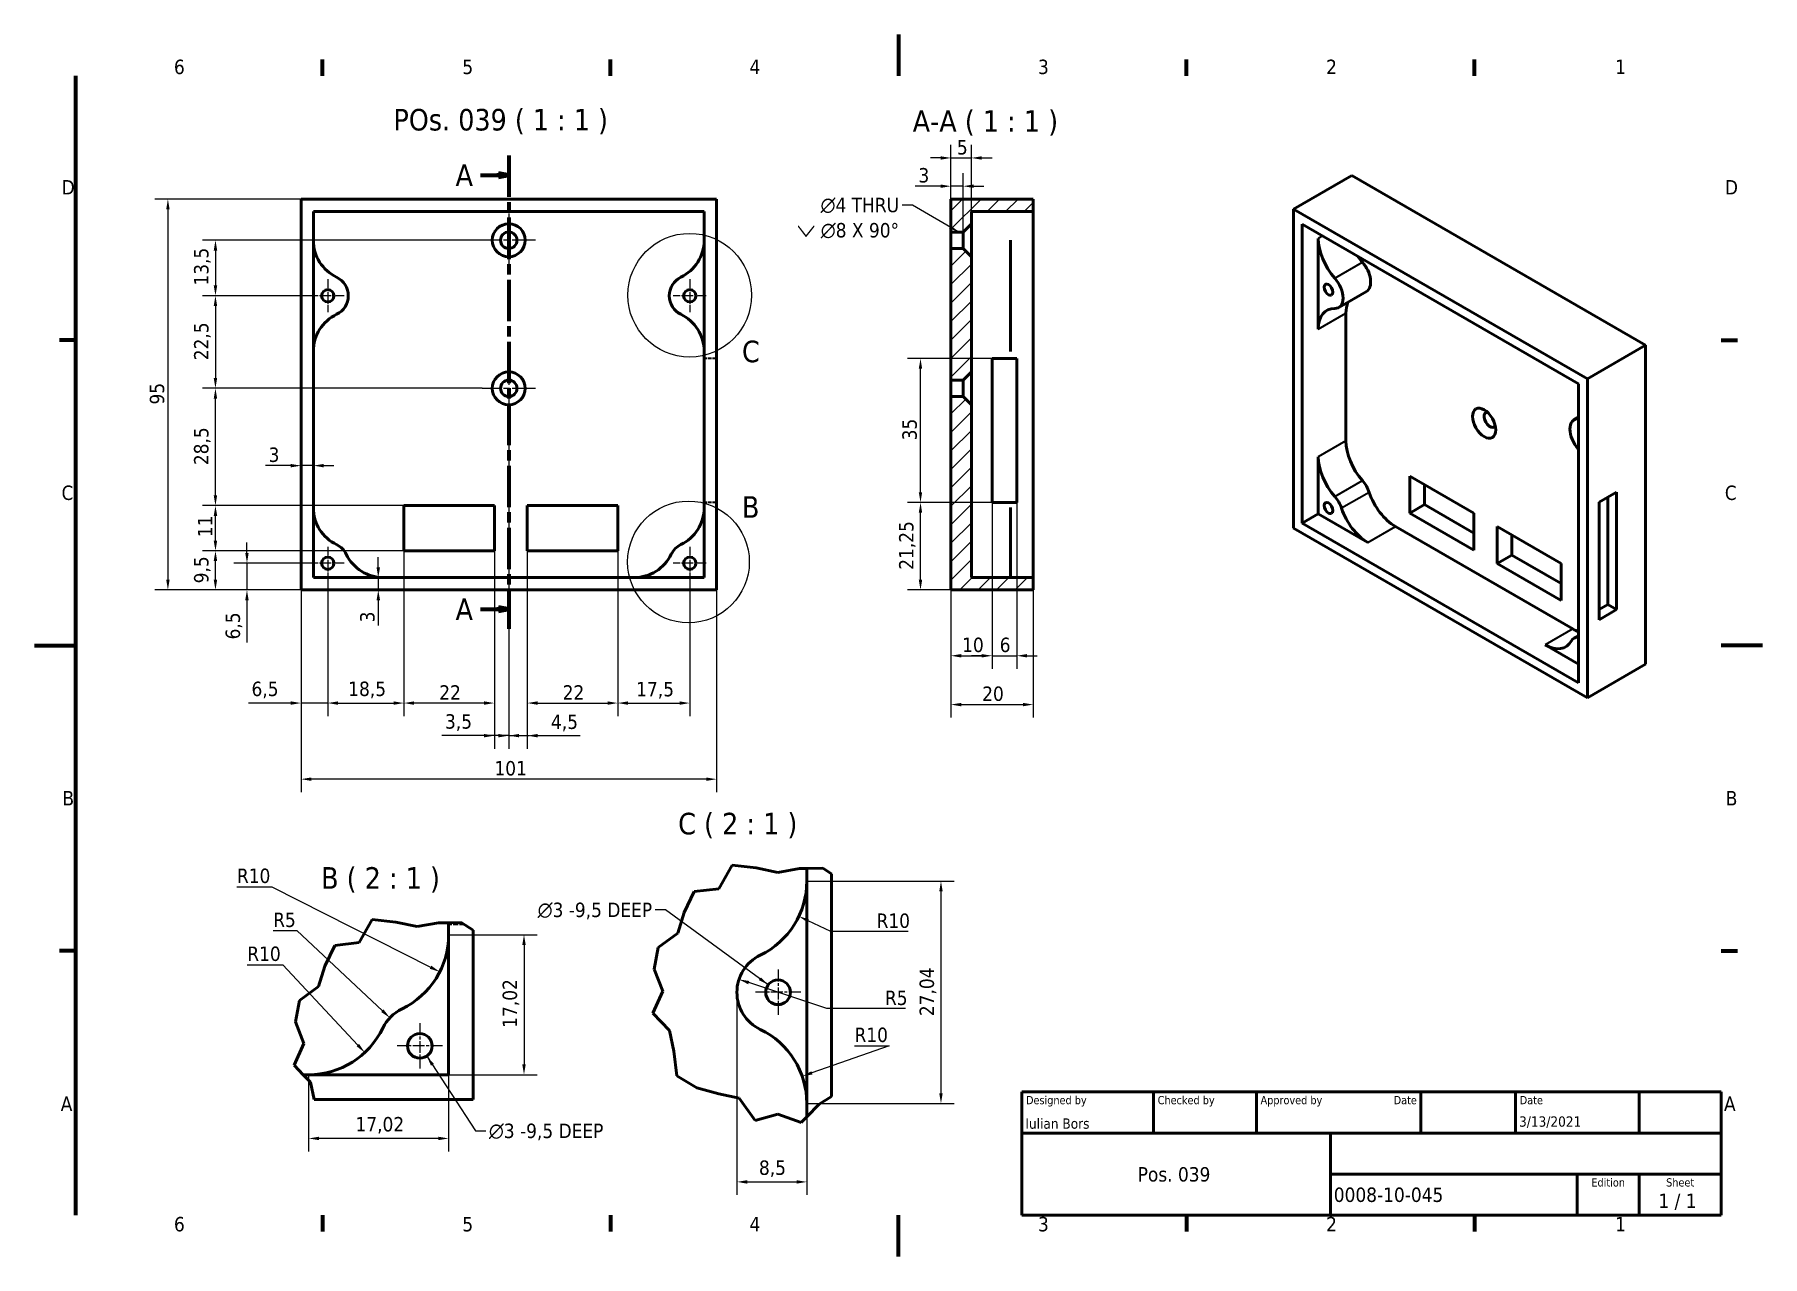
# Model space of a CAD drawing. Header units: millimetres. Extents: x 0 to 420, y 0 to 297.
import ezdxf
from ezdxf.enums import TextEntityAlignment as Align

# ---------------------------------------------------------------- set-up
doc = ezdxf.new("R2010")
doc.units = ezdxf.units.MM
doc.linetypes.add('CHAIN', pattern=[0.3543, 0.2362, -0.0295, 0.0591, -0.0295])
doc.linetypes.add('DASHED', pattern=[0.2068, 0.1655, -0.0413])
for name, color, linetype, lineweight in [('Border (ISO)', 7, 'Continuous', 70), ('Break Line (ISO)', 7, 'Continuous', 50), ('Center Mark (ISO)', 7, 'Continuous', 25), ('Detail Boundary (ISO)', 7, 'Continuous', 25), ('Dimension (ISO)', 7, 'Continuous', 25), ('Hatch (ISO)', 7, 'Continuous', 18), ('Hidden (ISO)', 7, 'DASHED', 35), ('Section Line (ISO)', 7, 'CHAIN', 70), ('Symbol (ISO)', 7, 'Continuous', 25), ('Title (ISO)', 7, 'Continuous', 50), ('Visible (ISO)', 7, 'Continuous', 50), ('Visible Narrow (ISO)', 7, 'Continuous', 35)]:
    doc.layers.add(name, color=color, linetype=linetype, lineweight=lineweight)
doc.styles.add('Label Text (ISO)', font='tahoma.ttf')
doc.styles.add('Note Text (ISO)', font='tahoma.ttf')
doc.styles.add('Text Style39', font='tahoma.ttf')
doc.styles.add('Text Style41', font='tahoma.ttf')
doc.styles.add('Text Style45', font='tahoma.ttf')
doc.dimstyles.new('Default - Method 1b (ISO)', dxfattribs={"dimtxt": 3.5, "dimasz": 2.5, "dimexe": 3.175, "dimexo": 0, "dimgap": 0.762, "dimtad": 1, "dimtoh": 1, "dimrnd": 1e-08, "dimtxsty": 'Note Text (ISO)', "dimcen": 0.09, "dimdle": 10, "dimclrd": 256, "dimclre": 256, "dimclrt": 256, "dimazin": 2, "dimtfac": 1, "dimtmove": 0, "dimatfit": 3, "dimfxl": 0, "dimtolj": 1, "dimlwd": -1, "dimlwe": -1, "dimarcsym": 0})
doc.dimstyles.new('Default - Method 1b (ISO)$7', dxfattribs={"dimtxt": 3.5, "dimasz": 2.5, "dimexe": 3.175, "dimexo": 0, "dimgap": 0.762, "dimtad": 1, "dimtoh": 1, "dimrnd": 1e-08, "dimtxsty": 'Note Text (ISO)', "dimcen": 0.09, "dimdle": 10, "dimclrd": 256, "dimclre": 256, "dimclrt": 256, "dimazin": 2, "dimtfac": 1, "dimtmove": 0, "dimatfit": 3, "dimfxl": 0, "dimtolj": 1, "dimlwd": -1, "dimlwe": -1, "dimarcsym": 0})

msp = doc.modelspace()

# ---------------------------------------------------------------- texts
at = {"layer": 'Symbol (ISO)', "attachment_point": 7}
for s, insert, char_height, style in [('POs. 039 ( 1 : 1 )', (87.24, 272.74), 5.24, 'Text Style45'), ('A-A ( 1 : 1 )', (213.445, 272.408), 5.25, 'Label Text (ISO)'), ('C ( 2 : 1 )', (156.44, 101.634), 5.25, 'Label Text (ISO)'), ('B ( 2 : 1 )', (69.642, 88.423), 5.25, 'Label Text (ISO)')]:
    msp.add_mtext(s, dxfattribs=dict(at, insert=insert, char_height=char_height, style=style))
at = {"layer": 'Symbol (ISO)', "char_height": 3.5, "style": 'Note Text (ISO)'}
for s, insert, width, attachment_point, line_spacing_factor in [('\\fAIGDT|b0|i0;\\H3.5000;n\\fTahoma|b0|i0;\\H3.5000;4 THRU\\P\\fAIGDT|b0|i0;\\H3.5000;w\\fTahoma|b0|i0;\\H3.5000; \\fAIGDT|b0|i0;\\H3.5000;n\\fTahoma|b0|i0;\\H3.5000;8 X 90°', (210.136, 257.317), 29.26915, 3, 1.05), ('\\fAIGDT|b0|i0;\\H3.5000;n\\fTahoma|b0|i0;\\H3.5000;3 -9,5 DEEP', (150.108, 85.994), 29.62608, 3, 0.6125), ('\\fAIGDT|b0|i0;\\H3.5000;n\\fTahoma|b0|i0;\\H3.5000;3 -9,5 DEEP', (110.433, 32.277), 29.62608, 1, 0.6125)]:
    msp.add_mtext(s, dxfattribs=dict(at, insert=insert, width=width, attachment_point=attachment_point, line_spacing_factor=line_spacing_factor))

# ---------------------------------------------------------------- blocks, each defined once
blk = doc.blocks.new('Borders Default Border')
at = {"layer": 'Border (ISO)'}
for p, q in [((70, 287), (70, 290.9)), ((140, 287), (140, 290.9)), ((280, 287), (280, 290.9)), ((350, 287), (350, 290.9)), ((10, 222.75), (6.1, 222.75)), ((410, 222.75), (413.9, 222.75)), ((10, 74.25), (6.1, 74.25)), ((410, 74.25), (413.9, 74.25)), ((70, 10), (70, 6.1)), ((140, 10), (140, 6.1)), ((280, 10), (280, 6.1)), ((350, 10), (350, 6.1))]:
    blk.add_line(p, q, dxfattribs=at)
at = {"layer": 'Border (ISO)', "flags": 128}
for points in [[(210, 297), (210, 287)], [(10, 10), (10, 287)], [(0, 148.5), (10, 148.5)], [(420, 148.5), (410, 148.5)], [(210, 0), (210, 10)]]:
    blk.add_lwpolyline(points, dxfattribs=at)
at = {"layer": 'Border (ISO)', "char_height": 3.5, "attachment_point": 7, "style": 'Note Text (ISO)'}
for s, insert in [('6', (33.88, 287.33)), ('5', (103.98, 287.33)), ('4', (173.78, 287.4)), ('3', (243.91, 287.33)), ('2', (313.94, 287.4)), ('1', (384.21, 287.4)), ('D', (6.57, 258.13)), ('D', (410.87, 258.13)), ('C', (6.56, 183.81)), ('C', (410.86, 183.81)), ('B', (6.78, 109.63)), ('B', (411.08, 109.63)), ('A', (6.36, 35.38)), ('A', (410.66, 35.38)), ('6', (33.88, 6.03)), ('5', (103.98, 6.03)), ('4', (173.78, 6.1)), ('3', (243.91, 6.03)), ('2', (313.94, 6.1)), ('1', (384.21, 6.1))]:
    blk.add_mtext(s, dxfattribs=dict(at, insert=insert))
blk = doc.blocks.new('2dTransSection0')
at = {"layer": 'Section Line (ISO)', "linetype": 'CHAIN', "ltscale": 42.549381}
blk.add_line((115.27, 267.57), (115.27, 152.57), dxfattribs=at)
at = {"layer": 'Section Line (ISO)', "linetype": 'Continuous', "lineweight": 140}
for p, q in [((115.27, 267.57), (115.27, 258.1)), ((115.27, 162.05), (115.27, 152.57))]:
    blk.add_line(p, q, dxfattribs=at)
at = {"layer": 'Section Line (ISO)', "linetype": 'Continuous'}
for p, q in [((108.38, 262.84), (112.77, 262.84)), ((115.27, 262.84), (112.77, 263.34)), ((112.77, 263.34), (112.77, 262.34)), ((112.77, 262.84), (115.27, 262.84)), ((112.77, 262.34), (115.27, 262.84)), ((108.38, 157.31), (112.77, 157.31)), ((115.27, 157.31), (112.77, 157.81)), ((112.77, 157.81), (112.77, 156.81)), ((112.77, 157.31), (115.27, 157.31)), ((112.77, 156.81), (115.27, 157.31))]:
    blk.add_line(p, q, dxfattribs=at)
at = {"layer": 'Section Line (ISO)', "linetype": 'Continuous', "flags": 128}
for points in [[(112.77, 262.34), (115.27, 262.84)], [(112.77, 156.81), (115.27, 157.31)]]:
    blk.add_lwpolyline(points, dxfattribs=at)
at = {"layer": 'Section Line (ISO)'}
for points in [[(112.77, 262.34), (115.27, 262.84), (112.77, 263.34), (112.77, 262.34)], [(112.77, 156.81), (115.27, 157.31), (112.77, 157.81), (112.77, 156.81)]]:
    blk.add_solid(points, dxfattribs=at)
at = {"layer": 'Section Line (ISO)', "char_height": 5.25, "attachment_point": 7, "style": 'Label Text (ISO)'}
for insert in [(102.33, 260.21), (102.33, 154.68)]:
    blk.add_mtext('A', dxfattribs=dict(at, insert=insert))
blk = doc.blocks.new('*D6')
at = {"layer": 'Defpoints', "color": 0}
for p in [(71.27, 164.51), (64.77, 162.01), (71.27, 134.51)]:
    blk.add_point(p, dxfattribs=at)
at = {"layer": 'Dimension (ISO)'}
for p, q in [((71.27, 164.51), (71.27, 131.33)), ((64.77, 162.01), (64.77, 131.33)), ((62.27, 134.51), (51.98, 134.51)), ((71.27, 134.51), (64.77, 134.51)), ((73.77, 134.51), (76.27, 134.51))]:
    blk.add_line(p, q, dxfattribs=at)
for points in [[(62.27, 134.92), (62.27, 134.09), (64.77, 134.51)], [(73.77, 134.92), (73.77, 134.09), (71.27, 134.51)]]:
    blk.add_solid(points, dxfattribs=at)
at = {"layer": 'Dimension (ISO)', "insert": (52.74, 139.71), "char_height": 3.5, "attachment_point": 1, "style": 'Note Text (ISO)'}
blk.add_mtext('\\A1;6,5', dxfattribs=at)
blk = doc.blocks.new('*D7')
at = {"layer": 'Defpoints', "color": 0}
for p in [(89.77, 171.51), (71.27, 164.51), (89.77, 134.51)]:
    blk.add_point(p, dxfattribs=at)
at = {"layer": 'Dimension (ISO)'}
for p, q in [((89.77, 171.51), (89.77, 131.33)), ((71.27, 164.51), (71.27, 131.33)), ((73.77, 134.51), (87.27, 134.51))]:
    blk.add_line(p, q, dxfattribs=at)
for points in [[(73.77, 134.92), (73.77, 134.09), (71.27, 134.51)], [(87.27, 134.92), (87.27, 134.09), (89.77, 134.51)]]:
    blk.add_solid(points, dxfattribs=at)
at = {"layer": 'Dimension (ISO)', "insert": (76.24, 139.72), "char_height": 3.5, "attachment_point": 1, "style": 'Note Text (ISO)'}
blk.add_mtext('\\A1;18,5', dxfattribs=at)
blk = doc.blocks.new('*D8')
at = {"layer": 'Defpoints', "color": 0}
for p in [(89.77, 171.51), (111.77, 171.51), (89.77, 134.51)]:
    blk.add_point(p, dxfattribs=at)
at = {"layer": 'Dimension (ISO)'}
for p, q in [((89.77, 171.51), (89.77, 131.33)), ((111.77, 171.51), (111.77, 131.33)), ((109.27, 134.51), (92.27, 134.51))]:
    blk.add_line(p, q, dxfattribs=at)
for points in [[(92.27, 134.92), (92.27, 134.09), (89.77, 134.51)], [(109.27, 134.92), (109.27, 134.09), (111.77, 134.51)]]:
    blk.add_solid(points, dxfattribs=at)
at = {"layer": 'Dimension (ISO)', "insert": (98.37, 138.84), "char_height": 3.5, "attachment_point": 1, "style": 'Note Text (ISO)'}
blk.add_mtext('\\A1;22', dxfattribs=at)
blk = doc.blocks.new('*D9')
at = {"layer": 'Defpoints', "color": 0}
for p in [(111.77, 171.51), (115.27, 152.57), (115.27, 126.59)]:
    blk.add_point(p, dxfattribs=at)
at = {"layer": 'Dimension (ISO)'}
for p, q in [((111.77, 171.51), (111.77, 123.41)), ((115.27, 152.57), (115.27, 123.41)), ((109.27, 126.59), (99.01, 126.59)), ((115.27, 126.59), (111.77, 126.59)), ((117.77, 126.59), (120.27, 126.59))]:
    blk.add_line(p, q, dxfattribs=at)
for points in [[(109.27, 127), (109.27, 126.17), (111.77, 126.59)], [(117.77, 127), (117.77, 126.17), (115.27, 126.59)]]:
    blk.add_solid(points, dxfattribs=at)
at = {"layer": 'Dimension (ISO)', "insert": (99.77, 131.79), "char_height": 3.5, "attachment_point": 1, "style": 'Note Text (ISO)'}
blk.add_mtext('\\A1;3,5', dxfattribs=at)
blk = doc.blocks.new('*D10')
at = {"layer": 'Defpoints', "color": 0}
for p in [(119.77, 171.51), (141.77, 171.51), (141.77, 134.51)]:
    blk.add_point(p, dxfattribs=at)
at = {"layer": 'Dimension (ISO)'}
for p, q in [((119.77, 171.51), (119.77, 131.33)), ((141.77, 171.51), (141.77, 131.33)), ((122.27, 134.51), (139.27, 134.51))]:
    blk.add_line(p, q, dxfattribs=at)
for points in [[(122.27, 134.92), (122.27, 134.09), (119.77, 134.51)], [(139.27, 134.92), (139.27, 134.09), (141.77, 134.51)]]:
    blk.add_solid(points, dxfattribs=at)
at = {"layer": 'Dimension (ISO)', "insert": (128.37, 138.84), "char_height": 3.5, "attachment_point": 1, "style": 'Note Text (ISO)'}
blk.add_mtext('\\A1;22', dxfattribs=at)
blk = doc.blocks.new('*D11')
at = {"layer": 'Defpoints', "color": 0}
for p in [(141.77, 171.51), (159.27, 164.51), (159.27, 134.51)]:
    blk.add_point(p, dxfattribs=at)
at = {"layer": 'Dimension (ISO)'}
for p, q in [((141.77, 171.51), (141.77, 131.33)), ((159.27, 164.51), (159.27, 131.33)), ((144.27, 134.51), (156.77, 134.51))]:
    blk.add_line(p, q, dxfattribs=at)
for points in [[(144.27, 134.92), (144.27, 134.09), (141.77, 134.51)], [(156.77, 134.92), (156.77, 134.09), (159.27, 134.51)]]:
    blk.add_solid(points, dxfattribs=at)
at = {"layer": 'Dimension (ISO)', "insert": (146.24, 139.65), "char_height": 3.5, "attachment_point": 1, "style": 'Note Text (ISO)'}
blk.add_mtext('\\A1;17,5', dxfattribs=at)
blk = doc.blocks.new('*D12')
at = {"layer": 'Defpoints', "color": 0}
for p in [(64.77, 162.01), (165.77, 162.01), (64.77, 116.01)]:
    blk.add_point(p, dxfattribs=at)
at = {"layer": 'Dimension (ISO)'}
for p, q in [((64.77, 162.01), (64.77, 112.83)), ((165.77, 162.01), (165.77, 112.83)), ((163.27, 116.01), (67.27, 116.01))]:
    blk.add_line(p, q, dxfattribs=at)
for points in [[(67.27, 116.42), (67.27, 115.59), (64.77, 116.01)], [(163.27, 116.42), (163.27, 115.59), (165.77, 116.01)]]:
    blk.add_solid(points, dxfattribs=at)
at = {"layer": 'Dimension (ISO)', "insert": (111.78, 120.41), "char_height": 3.5, "attachment_point": 1, "style": 'Note Text (ISO)'}
blk.add_mtext('\\A1;101', dxfattribs=at)
blk = doc.blocks.new('*D13')
at = {"layer": 'Defpoints', "color": 0}
for p in [(85.46, 165.01), (83.55, 162.01), (85.46, 162.01)]:
    blk.add_point(p, dxfattribs=at)
at = {"layer": 'Dimension (ISO)'}
for p, q in [((83.55, 167.51), (83.55, 170.01)), ((83.55, 165.01), (83.55, 162.01)), ((83.55, 159.51), (83.55, 153.36))]:
    blk.add_line(p, q, dxfattribs=at)
for points in [[(83.13, 167.51), (83.97, 167.51), (83.55, 165.01)], [(83.13, 159.51), (83.97, 159.51), (83.55, 162.01)]]:
    blk.add_solid(points, dxfattribs=at)
at = {"layer": 'Dimension (ISO)', "insert": (79.14, 154.12), "char_height": 3.5, "attachment_point": 1, "rotation": 90, "style": 'Note Text (ISO)'}
blk.add_mtext('\\A1;3', dxfattribs=at)
blk = doc.blocks.new('*D14')
at = {"layer": 'Defpoints', "color": 0}
for p in [(51.63, 168.51), (67.27, 168.51), (64.77, 162.01)]:
    blk.add_point(p, dxfattribs=at)
at = {"layer": 'Dimension (ISO)'}
for p, q in [((51.63, 171.01), (51.63, 173.51)), ((67.27, 168.51), (48.45, 168.51)), ((51.63, 168.51), (51.63, 162.01)), ((64.77, 162.01), (48.45, 162.01)), ((51.63, 159.51), (51.63, 149.22))]:
    blk.add_line(p, q, dxfattribs=at)
for points in [[(51.21, 171.01), (52.04, 171.01), (51.63, 168.51)], [(51.21, 159.51), (52.04, 159.51), (51.63, 162.01)]]:
    blk.add_solid(points, dxfattribs=at)
at = {"layer": 'Dimension (ISO)', "insert": (46.43, 149.98), "char_height": 3.5, "attachment_point": 1, "rotation": 90, "style": 'Note Text (ISO)'}
blk.add_mtext('\\A1;6,5', dxfattribs=at)
blk = doc.blocks.new('*D15')
at = {"layer": 'Defpoints', "color": 0}
for p in [(43.97, 171.51), (89.77, 171.51), (64.77, 162.01)]:
    blk.add_point(p, dxfattribs=at)
at = {"layer": 'Dimension (ISO)'}
for p, q in [((89.77, 171.51), (40.8, 171.51)), ((43.97, 164.51), (43.97, 169.01)), ((64.77, 162.01), (40.8, 162.01))]:
    blk.add_line(p, q, dxfattribs=at)
for points in [[(43.55, 169.01), (44.39, 169.01), (43.97, 171.51)], [(43.55, 164.51), (44.39, 164.51), (43.97, 162.01)]]:
    blk.add_solid(points, dxfattribs=at)
at = {"layer": 'Dimension (ISO)', "insert": (38.77, 163.61), "char_height": 3.5, "attachment_point": 1, "rotation": 90, "style": 'Note Text (ISO)'}
blk.add_mtext('\\A1;9,5', dxfattribs=at)
blk = doc.blocks.new('*D16')
at = {"layer": 'Defpoints', "color": 0}
for p in [(43.97, 182.51), (89.77, 182.51), (89.77, 171.51)]:
    blk.add_point(p, dxfattribs=at)
at = {"layer": 'Dimension (ISO)'}
for p, q in [((89.77, 182.51), (40.8, 182.51)), ((43.97, 174.01), (43.97, 180.01)), ((89.77, 171.51), (40.8, 171.51))]:
    blk.add_line(p, q, dxfattribs=at)
for points in [[(43.55, 180.01), (44.39, 180.01), (43.97, 182.51)], [(43.55, 174.01), (44.39, 174.01), (43.97, 171.51)]]:
    blk.add_solid(points, dxfattribs=at)
at = {"layer": 'Dimension (ISO)', "insert": (39.7, 174.84), "char_height": 3.5, "attachment_point": 1, "rotation": 90, "style": 'Note Text (ISO)'}
blk.add_mtext('\\A1;11', dxfattribs=at)
blk = doc.blocks.new('*D17')
at = {"layer": 'Defpoints', "color": 0}
for p in [(115.27, 204.51), (119.77, 171.51), (119.77, 126.59)]:
    blk.add_point(p, dxfattribs=at)
at = {"layer": 'Dimension (ISO)'}
for p, q in [((115.27, 204.51), (115.27, 123.41)), ((119.77, 171.51), (119.77, 123.41)), ((112.77, 126.59), (110.27, 126.59)), ((115.27, 126.59), (119.77, 126.59)), ((122.27, 126.59), (132.66, 126.59))]:
    blk.add_line(p, q, dxfattribs=at)
for points in [[(112.77, 127), (112.77, 126.17), (115.27, 126.59)], [(122.27, 127), (122.27, 126.17), (119.77, 126.59)]]:
    blk.add_solid(points, dxfattribs=at)
at = {"layer": 'Dimension (ISO)', "insert": (125.53, 131.72), "char_height": 3.5, "attachment_point": 1, "style": 'Note Text (ISO)'}
blk.add_mtext('\\A1;4,5', dxfattribs=at)
blk = doc.blocks.new('*D18')
at = {"layer": 'Defpoints', "color": 0}
for p in [(43.97, 211.01), (108.77, 211.01), (89.77, 182.51)]:
    blk.add_point(p, dxfattribs=at)
at = {"layer": 'Dimension (ISO)'}
for p, q in [((108.77, 211.01), (40.8, 211.01)), ((43.97, 185.01), (43.97, 208.51)), ((89.77, 182.51), (40.8, 182.51))]:
    blk.add_line(p, q, dxfattribs=at)
for points in [[(43.55, 208.51), (44.39, 208.51), (43.97, 211.01)], [(43.55, 185.01), (44.39, 185.01), (43.97, 182.51)]]:
    blk.add_solid(points, dxfattribs=at)
at = {"layer": 'Dimension (ISO)', "insert": (38.76, 192.34), "char_height": 3.5, "attachment_point": 1, "rotation": 90, "style": 'Note Text (ISO)'}
blk.add_mtext('\\A1;28,5', dxfattribs=at)
blk = doc.blocks.new('*D19')
at = {"layer": 'Defpoints', "color": 0}
for p in [(67.27, 233.51), (43.97, 211.01), (108.77, 211.01)]:
    blk.add_point(p, dxfattribs=at)
at = {"layer": 'Dimension (ISO)'}
for p, q in [((67.27, 233.51), (40.8, 233.51)), ((43.97, 231.01), (43.97, 213.51)), ((108.77, 211.01), (40.8, 211.01))]:
    blk.add_line(p, q, dxfattribs=at)
for points in [[(43.55, 231.01), (44.39, 231.01), (43.97, 233.51)], [(43.55, 213.51), (44.39, 213.51), (43.97, 211.01)]]:
    blk.add_solid(points, dxfattribs=at)
at = {"layer": 'Dimension (ISO)', "insert": (38.77, 217.84), "char_height": 3.5, "attachment_point": 1, "rotation": 90, "style": 'Note Text (ISO)'}
blk.add_mtext('\\A1;22,5', dxfattribs=at)
blk = doc.blocks.new('*D20')
at = {"layer": 'Defpoints', "color": 0}
for p in [(108.77, 247.01), (43.97, 233.51), (67.27, 233.51)]:
    blk.add_point(p, dxfattribs=at)
at = {"layer": 'Dimension (ISO)'}
for p, q in [((108.77, 247.01), (40.8, 247.01)), ((43.97, 244.51), (43.97, 236.01)), ((67.27, 233.51), (40.8, 233.51))]:
    blk.add_line(p, q, dxfattribs=at)
for points in [[(43.55, 244.51), (44.39, 244.51), (43.97, 247.01)], [(43.55, 236.01), (44.39, 236.01), (43.97, 233.51)]]:
    blk.add_solid(points, dxfattribs=at)
at = {"layer": 'Dimension (ISO)', "insert": (38.77, 235.98), "char_height": 3.5, "attachment_point": 1, "rotation": 90, "style": 'Note Text (ISO)'}
blk.add_mtext('\\A1;13,5', dxfattribs=at)
blk = doc.blocks.new('*D21')
at = {"layer": 'Defpoints', "color": 0}
for p in [(64.77, 257.01), (32.41, 162.01), (64.77, 162.01)]:
    blk.add_point(p, dxfattribs=at)
at = {"layer": 'Dimension (ISO)'}
for p, q in [((64.77, 257.01), (29.24, 257.01)), ((32.41, 254.51), (32.41, 164.51)), ((64.77, 162.01), (29.24, 162.01))]:
    blk.add_line(p, q, dxfattribs=at)
for points in [[(32, 254.51), (32.83, 254.51), (32.41, 257.01)], [(32, 164.51), (32.83, 164.51), (32.41, 162.01)]]:
    blk.add_solid(points, dxfattribs=at)
at = {"layer": 'Dimension (ISO)', "insert": (28.01, 207.08), "char_height": 3.5, "attachment_point": 1, "rotation": 90, "style": 'Note Text (ISO)'}
blk.add_mtext('\\A1;95', dxfattribs=at)
blk = doc.blocks.new('2dDetail0')
at = {"layer": 'Detail Boundary (ISO)'}
blk.add_circle((158.95, 168.81), 14.79, dxfattribs=at)
at = {"layer": 'Detail Boundary (ISO)', "insert": (171.94, 179.54), "char_height": 5.25, "attachment_point": 7, "style": 'Label Text (ISO)'}
blk.add_mtext('B', dxfattribs=at)
blk = doc.blocks.new('*D23')
at = {"layer": 'Defpoints', "color": 0}
for p in [(66.61, 64.18), (80.27, 49.56)]:
    blk.add_point(p, dxfattribs=at)
at = {"layer": 'Dimension (ISO)'}
for p, q in [((51.71, 70.92), (60.31, 70.92)), ((60.31, 70.92), (78.56, 51.39))]:
    blk.add_line(p, q, dxfattribs=at)
blk.add_solid([(78.86, 51.67), (78.25, 51.1), (80.27, 49.56)], dxfattribs=at)
at = {"layer": 'Dimension (ISO)', "insert": (51.71, 75.33), "char_height": 3.5, "attachment_point": 1, "style": 'Note Text (ISO)'}
blk.add_mtext('\\A1;R10', dxfattribs=at)
blk = doc.blocks.new('*D24')
at = {"layer": 'Defpoints', "color": 0}
for p in [(86.36, 58.02), (93.65, 51.18)]:
    blk.add_point(p, dxfattribs=at)
at = {"layer": 'Dimension (ISO)'}
for p, q in [((58, 79.24), (63.77, 79.24)), ((63.77, 79.24), (84.54, 59.73))]:
    blk.add_line(p, q, dxfattribs=at)
blk.add_solid([(84.82, 60.04), (84.25, 59.43), (86.36, 58.02)], dxfattribs=at)
at = {"layer": 'Dimension (ISO)', "insert": (58, 83.58), "char_height": 3.5, "attachment_point": 1, "style": 'Note Text (ISO)'}
blk.add_mtext('\\A1;R5', dxfattribs=at)
blk = doc.blocks.new('*D25')
at = {"layer": 'Defpoints', "color": 0}
for p in [(80.65, 78.21), (98.49, 69.17)]:
    blk.add_point(p, dxfattribs=at)
at = {"layer": 'Dimension (ISO)'}
for p, q in [((49.19, 89.88), (57.65, 89.88)), ((57.65, 89.88), (96.26, 70.3))]:
    blk.add_line(p, q, dxfattribs=at)
blk.add_solid([(96.45, 70.67), (96.07, 69.93), (98.49, 69.17)], dxfattribs=at)
at = {"layer": 'Dimension (ISO)', "insert": (49.19, 94.28), "char_height": 3.5, "attachment_point": 1, "style": 'Note Text (ISO)'}
blk.add_mtext('\\A1;R10', dxfattribs=at)
blk = doc.blocks.new('*D26')
at = {"layer": 'Defpoints', "color": 0}
for p in [(100.65, 78.21), (100.65, 44.18), (118.97, 44.18)]:
    blk.add_point(p, dxfattribs=at)
at = {"layer": 'Dimension (ISO)'}
for p, q in [((100.65, 78.21), (122.14, 78.21)), ((118.97, 75.71), (118.97, 46.68)), ((100.65, 44.18), (122.14, 44.18))]:
    blk.add_line(p, q, dxfattribs=at)
for points in [[(118.55, 75.71), (119.39, 75.71), (118.97, 78.21)], [(118.55, 46.68), (119.39, 46.68), (118.97, 44.18)]]:
    blk.add_solid(points, dxfattribs=at)
at = {"layer": 'Dimension (ISO)', "insert": (113.77, 55.58), "char_height": 3.5, "attachment_point": 1, "rotation": 90, "style": 'Note Text (ISO)'}
blk.add_mtext('\\A1;17,02', dxfattribs=at)
blk = doc.blocks.new('*D27')
at = {"layer": 'Defpoints', "color": 0}
for p in [(66.61, 44.18), (100.65, 44.18), (66.61, 28.68)]:
    blk.add_point(p, dxfattribs=at)
at = {"layer": 'Dimension (ISO)'}
for p, q in [((66.61, 44.18), (66.61, 25.51)), ((100.65, 44.18), (100.65, 25.51)), ((98.15, 28.68), (69.11, 28.68))]:
    blk.add_line(p, q, dxfattribs=at)
for points in [[(69.11, 29.1), (69.11, 28.27), (66.61, 28.68)], [(98.15, 29.1), (98.15, 28.27), (100.65, 28.68)]]:
    blk.add_solid(points, dxfattribs=at)
at = {"layer": 'Dimension (ISO)', "insert": (78.02, 33.89), "char_height": 3.5, "attachment_point": 1, "style": 'Note Text (ISO)'}
blk.add_mtext('\\A1;17,02', dxfattribs=at)
blk = doc.blocks.new('*D28')
at = {"layer": 'Defpoints', "color": 0}
for p in [(232.74, 183.26), (222.74, 162.01), (232.74, 146.01)]:
    blk.add_point(p, dxfattribs=at)
at = {"layer": 'Dimension (ISO)'}
for p, q in [((232.74, 183.26), (232.74, 142.83)), ((222.74, 162.01), (222.74, 142.83)), ((225.24, 146.01), (230.24, 146.01))]:
    blk.add_line(p, q, dxfattribs=at)
for points in [[(225.24, 146.42), (225.24, 145.59), (222.74, 146.01)], [(230.24, 146.42), (230.24, 145.59), (232.74, 146.01)]]:
    blk.add_solid(points, dxfattribs=at)
at = {"layer": 'Dimension (ISO)', "insert": (225.47, 150.41), "char_height": 3.5, "attachment_point": 1, "style": 'Note Text (ISO)'}
blk.add_mtext('\\A1;10', dxfattribs=at)
blk = doc.blocks.new('*D29')
at = {"layer": 'Defpoints', "color": 0}
for p in [(232.74, 183.26), (238.74, 183.26), (238.74, 146.01)]:
    blk.add_point(p, dxfattribs=at)
at = {"layer": 'Dimension (ISO)'}
for p, q in [((232.74, 183.26), (232.74, 142.83)), ((238.74, 183.26), (238.74, 142.83)), ((230.24, 146.01), (227.74, 146.01)), ((232.74, 146.01), (238.74, 146.01)), ((241.24, 146.01), (243.74, 146.01))]:
    blk.add_line(p, q, dxfattribs=at)
for points in [[(230.24, 146.42), (230.24, 145.59), (232.74, 146.01)], [(241.24, 146.42), (241.24, 145.59), (238.74, 146.01)]]:
    blk.add_solid(points, dxfattribs=at)
at = {"layer": 'Dimension (ISO)', "insert": (234.6, 150.41), "char_height": 3.5, "attachment_point": 1, "style": 'Note Text (ISO)'}
blk.add_mtext('\\A1;6', dxfattribs=at)
blk = doc.blocks.new('*D30')
at = {"layer": 'Defpoints', "color": 0}
for p in [(242.74, 165.01), (222.74, 162.01), (242.74, 134.14)]:
    blk.add_point(p, dxfattribs=at)
at = {"layer": 'Dimension (ISO)'}
for p, q in [((242.74, 165.01), (242.74, 130.96)), ((222.74, 162.01), (222.74, 130.96)), ((225.24, 134.14), (240.24, 134.14))]:
    blk.add_line(p, q, dxfattribs=at)
for points in [[(225.24, 134.55), (225.24, 133.72), (222.74, 134.14)], [(240.24, 134.55), (240.24, 133.72), (242.74, 134.14)]]:
    blk.add_solid(points, dxfattribs=at)
at = {"layer": 'Dimension (ISO)', "insert": (230.34, 138.54), "char_height": 3.5, "attachment_point": 1, "style": 'Note Text (ISO)'}
blk.add_mtext('\\A1;20', dxfattribs=at)
blk = doc.blocks.new('*D31')
at = {"layer": 'Defpoints', "color": 0}
for p in [(215.35, 183.26), (232.74, 183.26), (222.74, 162.01)]:
    blk.add_point(p, dxfattribs=at)
at = {"layer": 'Dimension (ISO)'}
for p, q in [((232.74, 183.26), (212.17, 183.26)), ((215.35, 164.51), (215.35, 180.76)), ((222.74, 162.01), (212.17, 162.01))]:
    blk.add_line(p, q, dxfattribs=at)
for points in [[(214.93, 180.76), (215.76, 180.76), (215.35, 183.26)], [(214.93, 164.51), (215.76, 164.51), (215.35, 162.01)]]:
    blk.add_solid(points, dxfattribs=at)
at = {"layer": 'Dimension (ISO)', "insert": (210.14, 166.9), "char_height": 3.5, "attachment_point": 1, "rotation": 90, "style": 'Note Text (ISO)'}
blk.add_mtext('\\A1;21,25', dxfattribs=at)
blk = doc.blocks.new('*D32')
at = {"layer": 'Defpoints', "color": 0}
for p in [(215.35, 218.26), (232.74, 218.26), (232.74, 183.26)]:
    blk.add_point(p, dxfattribs=at)
at = {"layer": 'Dimension (ISO)'}
for p, q in [((232.74, 218.26), (212.17, 218.26)), ((215.35, 185.76), (215.35, 215.76)), ((232.74, 183.26), (212.17, 183.26))]:
    blk.add_line(p, q, dxfattribs=at)
for points in [[(214.93, 215.76), (215.76, 215.76), (215.35, 218.26)], [(214.93, 185.76), (215.76, 185.76), (215.35, 183.26)]]:
    blk.add_solid(points, dxfattribs=at)
at = {"layer": 'Dimension (ISO)', "insert": (210.94, 198.37), "char_height": 3.5, "attachment_point": 1, "rotation": 90, "style": 'Note Text (ISO)'}
blk.add_mtext('\\A1;35', dxfattribs=at)
blk = doc.blocks.new('*D33')
at = {"layer": 'Defpoints', "color": 0}
for p in [(64.77, 192.84), (67.77, 192.84), (67.77, 192.22)]:
    blk.add_point(p, dxfattribs=at)
at = {"layer": 'Dimension (ISO)'}
for p, q in [((62.27, 192.22), (56.11, 192.22)), ((67.77, 192.22), (64.77, 192.22)), ((70.27, 192.22), (72.77, 192.22))]:
    blk.add_line(p, q, dxfattribs=at)
for points in [[(62.27, 192.63), (62.27, 191.8), (64.77, 192.22)], [(70.27, 192.63), (70.27, 191.8), (67.77, 192.22)]]:
    blk.add_solid(points, dxfattribs=at)
at = {"layer": 'Dimension (ISO)', "insert": (56.88, 196.62), "char_height": 3.5, "attachment_point": 1, "style": 'Note Text (ISO)'}
blk.add_mtext('\\A1;3', dxfattribs=at)
blk = doc.blocks.new('*D34')
at = {"layer": 'Defpoints', "color": 0}
for p in [(225.74, 260.14), (222.74, 249.01), (225.74, 249.01)]:
    blk.add_point(p, dxfattribs=at)
at = {"layer": 'Dimension (ISO)'}
for p, q in [((222.74, 249.01), (222.74, 263.32)), ((225.74, 249.01), (225.74, 263.32)), ((220.24, 260.14), (214.09, 260.14)), ((225.74, 260.14), (222.74, 260.14)), ((228.24, 260.14), (230.74, 260.14))]:
    blk.add_line(p, q, dxfattribs=at)
for points in [[(220.24, 260.56), (220.24, 259.73), (222.74, 260.14)], [(228.24, 260.56), (228.24, 259.73), (225.74, 260.14)]]:
    blk.add_solid(points, dxfattribs=at)
at = {"layer": 'Dimension (ISO)', "insert": (214.85, 264.55), "char_height": 3.5, "attachment_point": 1, "style": 'Note Text (ISO)'}
blk.add_mtext('\\A1;3', dxfattribs=at)
blk = doc.blocks.new('*D35')
at = {"layer": 'Defpoints', "color": 0}
for p in [(227.74, 267.01), (222.74, 245.01), (227.74, 243.01)]:
    blk.add_point(p, dxfattribs=at)
at = {"layer": 'Dimension (ISO)'}
for p, q in [((222.74, 245.01), (222.74, 270.18)), ((227.74, 243.01), (227.74, 270.18)), ((220.24, 267.01), (217.74, 267.01)), ((222.74, 267.01), (227.74, 267.01)), ((230.24, 267.01), (232.74, 267.01))]:
    blk.add_line(p, q, dxfattribs=at)
for points in [[(220.24, 267.42), (220.24, 266.59), (222.74, 267.01)], [(230.24, 267.42), (230.24, 266.59), (227.74, 267.01)]]:
    blk.add_solid(points, dxfattribs=at)
at = {"layer": 'Dimension (ISO)', "insert": (224.2, 271.34), "char_height": 3.5, "attachment_point": 1, "style": 'Note Text (ISO)'}
blk.add_mtext('\\A1;5', dxfattribs=at)
blk = doc.blocks.new('2dDetail1')
at = {"layer": 'Detail Boundary (ISO)'}
blk.add_circle((159.25, 233.65), 15.03, dxfattribs=at)
at = {"layer": 'Detail Boundary (ISO)', "insert": (171.95, 217.25), "char_height": 5.25, "attachment_point": 7, "style": 'Label Text (ISO)'}
blk.add_mtext('C', dxfattribs=at)
blk = doc.blocks.new('*D37')
at = {"layer": 'Defpoints', "color": 0}
for p in [(170.72, 64.21), (187.72, 33.94), (187.72, 18.12)]:
    blk.add_point(p, dxfattribs=at)
at = {"layer": 'Dimension (ISO)'}
for p, q in [((170.72, 64.21), (170.72, 14.94)), ((187.72, 33.94), (187.72, 14.94)), ((173.22, 18.12), (185.22, 18.12))]:
    blk.add_line(p, q, dxfattribs=at)
for points in [[(173.22, 18.53), (173.22, 17.7), (170.72, 18.12)], [(185.22, 18.53), (185.22, 17.7), (187.72, 18.12)]]:
    blk.add_solid(points, dxfattribs=at)
at = {"layer": 'Dimension (ISO)', "insert": (176.08, 23.33), "char_height": 3.5, "attachment_point": 1, "style": 'Note Text (ISO)'}
blk.add_mtext('\\A1;8,5', dxfattribs=at)
blk = doc.blocks.new('*D38')
at = {"layer": 'Defpoints', "color": 0}
for p in [(171.23, 67.34), (180.72, 64.21)]:
    blk.add_point(p, dxfattribs=at)
at = {"layer": 'Dimension (ISO)'}
for p, q in [((192.6, 60.29), (173.6, 66.56)), ((211.71, 60.29), (192.6, 60.29))]:
    blk.add_line(p, q, dxfattribs=at)
blk.add_solid([(173.73, 66.95), (173.47, 66.16), (171.23, 67.34)], dxfattribs=at)
at = {"layer": 'Dimension (ISO)', "insert": (206.7, 64.62), "char_height": 3.5, "attachment_point": 1, "style": 'Note Text (ISO)'}
blk.add_mtext('\\A1;R5', dxfattribs=at)
blk = doc.blocks.new('*D39')
at = {"layer": 'Defpoints', "color": 0}
for p in [(167.72, 91.24), (185.79, 82.66)]:
    blk.add_point(p, dxfattribs=at)
at = {"layer": 'Dimension (ISO)'}
for p, q in [((193.59, 78.95), (188.05, 81.59)), ((212.37, 78.95), (193.59, 78.95))]:
    blk.add_line(p, q, dxfattribs=at)
blk.add_solid([(188.22, 81.97), (187.87, 81.21), (185.79, 82.66)], dxfattribs=at)
at = {"layer": 'Dimension (ISO)', "insert": (204.67, 83.36), "char_height": 3.5, "attachment_point": 1, "style": 'Note Text (ISO)'}
blk.add_mtext('\\A1;R10', dxfattribs=at)
blk = doc.blocks.new('*D40')
at = {"layer": 'Defpoints', "color": 0}
for p in [(186.59, 43.79), (167.72, 37.17)]:
    blk.add_point(p, dxfattribs=at)
at = {"layer": 'Dimension (ISO)'}
for p, q in [((207.77, 51.22), (188.95, 44.62)), ((199.31, 51.22), (207.77, 51.22))]:
    blk.add_line(p, q, dxfattribs=at)
blk.add_solid([(188.82, 45.01), (189.09, 44.23), (186.59, 43.79)], dxfattribs=at)
at = {"layer": 'Dimension (ISO)', "insert": (199.31, 55.62), "char_height": 3.5, "attachment_point": 1, "style": 'Note Text (ISO)'}
blk.add_mtext('\\A1;R10', dxfattribs=at)
blk = doc.blocks.new('*D41')
at = {"layer": 'Defpoints', "color": 0}
for p in [(187.72, 91.24), (187.72, 37.17), (220.32, 37.17)]:
    blk.add_point(p, dxfattribs=at)
at = {"layer": 'Dimension (ISO)'}
for p, q in [((187.72, 91.24), (223.5, 91.24)), ((220.32, 88.74), (220.32, 39.67)), ((187.72, 37.17), (223.5, 37.17))]:
    blk.add_line(p, q, dxfattribs=at)
for points in [[(219.91, 88.74), (220.74, 88.74), (220.32, 91.24)], [(219.91, 39.67), (220.74, 39.67), (220.32, 37.17)]]:
    blk.add_solid(points, dxfattribs=at)
at = {"layer": 'Dimension (ISO)', "insert": (215.12, 58.41), "char_height": 3.5, "attachment_point": 1, "rotation": 90, "style": 'Note Text (ISO)'}
blk.add_mtext('\\A1;27,04', dxfattribs=at)
blk = doc.blocks.new('Title Blocks I.A.B')
at = {"layer": 'Title (ISO)'}
for p, q in [((270.07, 130), (100.07, 130)), ((100.07, 130), (100.07, 100)), ((132.07, 120), (132.07, 130)), ((157.07, 120), (157.07, 130)), ((197.07, 120), (197.07, 130)), ((220.07, 120), (220.07, 130)), ((250.07, 120), (250.07, 130)), ((270.07, 100), (270.07, 130)), ((100.07, 120), (270.07, 120)), ((175.07, 120), (175.07, 100)), ((270.07, 110), (175.07, 110)), ((235.07, 100), (235.07, 110)), ((250.07, 100), (250.07, 110)), ((100.07, 100), (270.07, 100))]:
    blk.add_line(p, q, dxfattribs=at)
at = {"layer": 'Title (ISO)', "style": 'Text Style41'}
for s, p in [('Designed by', (101.07, 129)), ('Checked by', (133.07, 129)), ('Approved by', (158.07, 129)), ('Date', (221.07, 129))]:
    blk.add_text(s, height=2, dxfattribs=at).set_placement(p, align=Align.TOP_LEFT)
blk.add_text('Date', height=2, dxfattribs=at).set_placement((196.07, 129), align=Align.TOP_RIGHT)
for s, p in [('Edition', (242.57, 109)), ('Sheet', (260.07, 109))]:
    blk.add_text(s, height=2, dxfattribs=at).set_placement(p, align=Align.TOP_CENTER)
at = {"layer": 'Title (ISO)', "style": 'Note Text (ISO)'}
blk.add_text('1 / 1 ', height=3.5, dxfattribs=at).set_placement((260.07, 103.5), align=Align.MIDDLE_CENTER)
at = {"layer": 'Title (ISO)'}
for tag, p, height, style in [('AUTHOR_001', (100.92, 121.05), 2.5, 'Text Style39'), ('CREATION_DATE_001', (220.91, 121.54), 2.5, 'Text Style39'), ('COMPANY_001', (128.21, 108.21), 3.5, 'Note Text (ISO)'), ('PART_NUMBER_001', (175.88, 103.25), 3.5, 'Note Text (ISO)')]:
    blk.add_attdef(tag, p, '', height=height, dxfattribs=dict(at, style=style))
at = {"layer": 'Title (ISO)', "style": 'Text Style39'}
for tag, p in [('CHECKED_BY', (133.07, 121)), ('ENG_APPROVED_BY', (158.07, 121))]:
    blk.add_attdef(tag, text='', height=2.5, dxfattribs=at).set_placement(p, align=Align.BOTTOM_LEFT)
blk.add_attdef('ENG_APPROVAL_DATE', text='', height=2.5, dxfattribs=at).set_placement((196.07, 121), align=Align.BOTTOM_RIGHT)
at = {"layer": 'Title (ISO)', "style": 'Note Text (ISO)'}
for tag, p in [('TITLE', (222.57, 115)), ('REVISION_NUMBER', (242.57, 103.5))]:
    blk.add_attdef(tag, text='', height=3.5, dxfattribs=at).set_placement(p, align=Align.MIDDLE_CENTER)

# ---------------------------------------------------------------- dimensions: what is measured, and where the dimension line sits
at = {"layer": 'Dimension (ISO)'}
for base, p1, p2, angle, override, picture, middle in [((227.739, 267.008), (222.739, 245.008), (227.739, 243.008), 180, {"dimgap": 0.762, "dimtoh": 0, "dimdec": 2, "dimtol": 0, "dimlim": 0, "dimtp": 0, "dimtm": 0, "dimtdec": 2, "dimtofl": 1, "dimatfit": 1}, '*D35', (225.239, 267.008)), ((225.739, 260.144), (222.739, 249.008), (225.739, 249.008), 180, {"dimgap": 0.762, "dimtoh": 0, "dimdec": 2, "dimtol": 0, "dimlim": 0, "dimtp": 0, "dimtm": 0, "dimtdec": 2, "dimtofl": 1, "dimatfit": 1}, '*D34', (215.913, 260.144)), ((32.412, 162.008), (64.765, 257.008), (64.765, 162.008), 90, {"dimgap": 0.762, "dimtoh": 0, "dimdec": 2, "dimtol": 0, "dimlim": 0, "dimtp": 0, "dimtm": 0, "dimtdec": 2, "dimtofl": 0, "dimatfit": 1}, '*D21', (32.412, 209.508)), ((43.97, 233.508), (108.765, 247.008), (67.265, 233.508), 90, {"dimgap": 0.762, "dimtoh": 0, "dimdec": 2, "dimtol": 0, "dimlim": 0, "dimtp": 0, "dimtm": 0, "dimtdec": 2, "dimtofl": 0, "dimatfit": 1}, '*D20', (43.97, 240.258)), ((43.97, 211.008), (67.265, 233.508), (108.765, 211.008), 90, {"dimgap": 0.762, "dimtoh": 0, "dimdec": 2, "dimtol": 0, "dimlim": 0, "dimtp": 0, "dimtm": 0, "dimtdec": 2, "dimtofl": 0, "dimatfit": 1}, '*D19', (43.97, 222.258)), ((215.346, 218.258), (232.739, 183.258), (232.739, 218.258), 90, {"dimgap": 0.762, "dimtoh": 0, "dimdec": 2, "dimtol": 0, "dimlim": 0, "dimtp": 0, "dimtm": 0, "dimtdec": 2, "dimtofl": 0, "dimatfit": 1}, '*D32', (215.346, 200.758)), ((43.97, 211.008), (89.765, 182.508), (108.765, 211.008), 90, {"dimgap": 0.762, "dimtoh": 0, "dimdec": 2, "dimtol": 0, "dimlim": 0, "dimtp": 0, "dimtm": 0, "dimtdec": 2, "dimtofl": 0, "dimatfit": 1}, '*D18', (43.97, 196.758)), ((119.765, 126.586), (115.265, 204.508), (119.765, 171.508), 180, {"dimgap": 0.762, "dimtoh": 0, "dimdec": 2, "dimtol": 0, "dimlim": 0, "dimtp": 0, "dimtm": 0, "dimtdec": 2, "dimtofl": 1, "dimatfit": 1}, '*D17', (128.711, 126.586)), ((67.765, 192.217), (64.765, 192.843), (67.765, 192.843), 180, {"dimgap": 0.762, "dimtoh": 0, "dimdec": 2, "dimse1": 1, "dimse2": 1, "dimtol": 0, "dimlim": 0, "dimtp": 0, "dimtm": 0, "dimtdec": 2, "dimtofl": 1, "dimatfit": 1}, '*D33', (57.94, 192.217)), ((43.97, 182.508), (89.765, 171.508), (89.765, 182.508), 90, {"dimgap": 0.762, "dimtoh": 0, "dimdec": 2, "dimtol": 0, "dimlim": 0, "dimtp": 0, "dimtm": 0, "dimtdec": 2, "dimtofl": 0, "dimatfit": 1}, '*D16', (43.97, 177.008)), ((215.346, 183.258), (222.739, 162.008), (232.739, 183.258), 270, {"dimgap": 0.762, "dimtoh": 0, "dimdec": 2, "dimtol": 0, "dimlim": 0, "dimtp": 0, "dimtm": 0, "dimtdec": 2, "dimtofl": 0, "dimatfit": 1}, '*D31', (215.346, 172.633)), ((232.739, 146.008), (222.739, 162.008), (232.739, 183.258), 180, {"dimgap": 0.762, "dimtoh": 0, "dimdec": 2, "dimtol": 0, "dimlim": 0, "dimtp": 0, "dimtm": 0, "dimtdec": 2, "dimtofl": 0, "dimatfit": 1}, '*D28', (227.739, 146.008)), ((51.625, 168.508), (64.765, 162.008), (67.265, 168.508), 270, {"dimgap": 0.762, "dimtoh": 0, "dimdec": 2, "dimtol": 0, "dimlim": 0, "dimtp": 0, "dimtm": 0, "dimtdec": 2, "dimtofl": 1, "dimatfit": 1}, '*D14', (51.625, 153.115)), ((43.97, 171.508), (64.765, 162.008), (89.765, 171.508), 270, {"dimgap": 0.762, "dimtoh": 0, "dimdec": 2, "dimtol": 0, "dimlim": 0, "dimtp": 0, "dimtm": 0, "dimtdec": 2, "dimtofl": 0, "dimatfit": 1}, '*D15', (43.97, 166.758)), ((89.765, 134.508), (71.265, 164.508), (89.765, 171.508), 180, {"dimgap": 0.762, "dimtoh": 0, "dimdec": 2, "dimtol": 0, "dimlim": 0, "dimtp": 0, "dimtm": 0, "dimtdec": 2, "dimtofl": 0, "dimatfit": 1}, '*D7', (80.515, 134.508)), ((83.551, 162.008), (85.461, 165.008), (85.461, 162.008), 90, {"dimgap": 0.762, "dimtoh": 0, "dimdec": 2, "dimse1": 1, "dimse2": 1, "dimtol": 0, "dimlim": 0, "dimtp": 0, "dimtm": 0, "dimtdec": 2, "dimtofl": 1, "dimatfit": 1}, '*D13', (83.551, 155.182)), ((89.765, 134.508), (111.765, 171.508), (89.765, 171.508), 180, {"dimgap": 0.762, "dimtoh": 0, "dimdec": 2, "dimtol": 0, "dimlim": 0, "dimtp": 0, "dimtm": 0, "dimtdec": 2, "dimtofl": 0, "dimatfit": 1}, '*D8', (100.765, 134.508)), ((115.265, 126.586), (111.765, 171.508), (115.265, 152.572), 180, {"dimgap": 0.762, "dimtoh": 0, "dimdec": 2, "dimtol": 0, "dimlim": 0, "dimtp": 0, "dimtm": 0, "dimtdec": 2, "dimtofl": 1, "dimatfit": 1}, '*D9', (102.887, 126.586)), ((159.265, 134.508), (141.765, 171.508), (159.265, 164.508), 180, {"dimgap": 0.762, "dimtoh": 0, "dimdec": 2, "dimtol": 0, "dimlim": 0, "dimtp": 0, "dimtm": 0, "dimtdec": 2, "dimtofl": 0, "dimatfit": 1}, '*D11', (150.515, 134.508)), ((71.265, 134.508), (64.765, 162.008), (71.265, 164.508), 180, {"dimgap": 0.762, "dimtoh": 0, "dimdec": 2, "dimtol": 0, "dimlim": 0, "dimtp": 0, "dimtm": 0, "dimtdec": 2, "dimtofl": 1, "dimatfit": 1}, '*D6', (55.873, 134.508)), ((242.739, 134.136), (222.739, 162.008), (242.739, 165.008), 180, {"dimgap": 0.762, "dimtoh": 0, "dimdec": 2, "dimtol": 0, "dimlim": 0, "dimtp": 0, "dimtm": 0, "dimtdec": 2, "dimtofl": 0, "dimatfit": 1}, '*D30', (232.739, 134.136)), ((220.322, 37.17), (187.722, 91.244), (187.722, 37.17), 90, {"dimgap": 0.762, "dimtoh": 0, "dimdec": 2, "dimlfac": 0.5, "dimtol": 0, "dimlim": 0, "dimtp": 0, "dimtm": 0, "dimtdec": 2, "dimtofl": 0, "dimatfit": 1}, '*D41', (220.322, 64.207)), ((118.97, 44.175), (100.65, 78.212), (100.65, 44.175), 90, {"dimgap": 0.762, "dimtoh": 0, "dimdec": 2, "dimlfac": 0.5, "dimtol": 0, "dimlim": 0, "dimtp": 0, "dimtm": 0, "dimtdec": 2, "dimtofl": 0, "dimatfit": 1}, '*D26', (118.97, 61.194)), ((187.722, 18.118), (170.722, 64.207), (187.722, 33.938), 180, {"dimgap": 0.762, "dimtoh": 0, "dimdec": 2, "dimlfac": 0.5, "dimtol": 0, "dimlim": 0, "dimtp": 0, "dimtm": 0, "dimtdec": 2, "dimtofl": 0, "dimatfit": 1}, '*D37', (179.222, 18.118)), ((66.613, 28.682), (100.65, 44.175), (66.613, 44.175), 180, {"dimgap": 0.762, "dimtoh": 0, "dimdec": 2, "dimlfac": 0.5, "dimtol": 0, "dimlim": 0, "dimtp": 0, "dimtm": 0, "dimtdec": 2, "dimtofl": 0, "dimatfit": 1}, '*D27', (83.631, 28.682))]:
    dim = msp.add_linear_dim(base=base, p1=p1, p2=p2, angle=angle, dimstyle='Default - Method 1b (ISO)', override=override, dxfattribs=at)
    dim.commit()
    dim.dimension.update_dxf_attribs({"geometry": picture, "text_midpoint": middle, "dimtype": 160})
for base, p1, p2, override, picture, middle in [((238.739, 146.008), (232.739, 183.258), (238.739, 183.258), {"dimgap": 0.762, "dimtoh": 0, "dimdec": 2, "dimtol": 0, "dimlim": 0, "dimtp": 0, "dimtm": 0, "dimtdec": 2, "dimtofl": 1, "dimatfit": 1}, '*D29', (235.739, 146.008)), ((141.765, 134.508), (119.765, 171.508), (141.765, 171.508), {"dimgap": 0.762, "dimtoh": 0, "dimdec": 2, "dimtol": 0, "dimlim": 0, "dimtp": 0, "dimtm": 0, "dimtdec": 2, "dimtofl": 0, "dimatfit": 1}, '*D10', (130.765, 134.508)), ((64.765, 116.008), (165.765, 162.008), (64.765, 162.008), {"dimgap": 0.762, "dimtoh": 0, "dimdec": 2, "dimtol": 0, "dimlim": 0, "dimtp": 0, "dimtm": 0, "dimtdec": 2, "dimtofl": 0, "dimatfit": 1}, '*D12', (115.265, 116.008))]:
    dim = msp.add_linear_dim(base=base, p1=p1, p2=p2, dimstyle='Default - Method 1b (ISO)', override=override, dxfattribs=at)
    dim.commit()
    dim.dimension.update_dxf_attribs({"geometry": picture, "text_midpoint": middle, "dimtype": 160})
for center, mpoint, picture, middle in [((80.65, 78.212), (98.488, 69.167), '*D25', (53.039, 89.876)), ((167.722, 91.244), (185.787, 82.662), '*D39', (208.52, 78.952)), ((93.65, 51.175), (86.362, 58.022), '*D24', (60.508, 79.242)), ((66.613, 64.175), (80.266, 49.56), '*D23', (55.556, 70.921)), ((180.722, 64.207), (171.226, 67.34), '*D38', (209.204, 60.288)), ((167.722, 37.17), (186.595, 43.791), '*D40', (203.16, 51.219))]:
    dim = msp.add_radius_dim(center=center, mpoint=mpoint, dimstyle='Default - Method 1b (ISO)', override={"dimgap": 0.762, "dimtih": 1, "dimdec": 2, "dimlfac": 0.5, "dimcen": 0, "dimtol": 0, "dimlim": 0, "dimtp": 0, "dimtm": 0, "dimtdec": 2, "dimtofl": 0}, dxfattribs=at)
    dim.commit()
    dim.dimension.update_dxf_attribs({"geometry": picture, "text_midpoint": middle, "dimtype": 164})

# ---------------------------------------------------------------- hatches: boundary and pattern name
at = {"layer": 'Hatch (ISO)'}
h = msp.add_hatch(dxfattribs=at)
h.set_pattern_fill('ANSI31', color=256, scale=25.4, style=0)
h.set_pattern_definition([(45, (0, 0), (-2.245064, 2.245064), [])])
h.paths.add_polyline_path([(227.739, 243.008), (225.739, 245.008), (222.739, 245.008), (222.739, 213.008), (225.739, 213.008), (227.739, 215.008)])
h.paths.add_polyline_path([(242.739, 257.008), (222.739, 257.008), (222.739, 249.008), (225.739, 249.008), (227.739, 251.008), (227.739, 254.008), (242.739, 254.008)])
h.paths.add_polyline_path([(222.739, 162.008), (242.739, 162.008), (242.739, 165.008), (227.739, 165.008), (227.739, 207.008), (225.739, 209.008), (222.739, 209.008)])

# ---------------------------------------------------------------- linework, layer by layer
at = {"layer": 'Break Line (ISO)'}
for p, q in [((166.318, 89.391), (169.541, 95.134)), ((169.541, 95.134), (175.411, 94.449)), ((175.411, 94.449), (180.693, 93.36)), ((180.693, 93.36), (185.942, 94.26)), ((185.942, 94.26), (187.722, 94.297)), ((187.722, 94.297), (191.571, 94.379)), ((191.571, 94.379), (193.722, 92.995)), ((157.914, 83.606), (160.364, 88.72)), ((160.364, 88.72), (166.318, 89.391)), ((78.867, 76.273), (82.038, 81.923)), ((82.038, 81.923), (87.814, 81.249)), ((87.814, 81.249), (93.012, 80.177)), ((93.012, 80.177), (98.176, 81.062)), ((98.176, 81.062), (100.65, 81.115)), ((100.65, 81.115), (103.715, 81.18)), ((103.715, 81.18), (106.65, 79.292)), ((156.327, 78.56), (157.914, 83.606)), ((70.598, 70.58), (73.008, 75.612)), ((73.008, 75.612), (78.867, 76.273)), ((151.587, 75.086), (156.327, 78.56)), ((150.607, 69.797), (151.587, 75.086)), ((69.036, 65.615), (70.598, 70.58)), ((152.696, 64.492), (150.607, 69.797)), ((64.373, 62.197), (69.036, 65.615)), ((150.268, 59.127), (152.696, 64.492)), ((63.409, 56.993), (64.373, 62.197)), ((154.326, 54.895), (150.268, 59.127)), ((65.464, 51.773), (63.409, 56.993)), ((155.377, 49.876), (154.326, 54.895)), ((63.075, 46.495), (65.464, 51.773)), ((65.299, 44.175), (63.075, 46.495)), ((156.156, 43.903), (155.377, 49.876)), ((67.068, 42.331), (65.299, 44.175)), ((67.938, 38.175), (67.068, 42.331)), ((160.973, 40.99), (156.156, 43.903)), ((166.291, 39.548), (160.973, 40.99)), ((171.234, 38.504), (166.291, 39.548)), ((175.147, 33.04), (171.234, 38.504)), ((193.722, 38.848), (190.706, 36.982)), ((180.693, 34.554), (175.147, 33.04)), ((186.331, 32.519), (180.693, 34.554)), ((187.722, 33.938), (186.331, 32.519)), ((190.706, 36.982), (187.722, 33.938))]:
    msp.add_line(p, q, dxfattribs=at)
at = {"layer": 'Center Mark (ISO)', "linetype": 'CHAIN', "ltscale": 23.990969}
for p, q in [((115.265, 253.508), (115.265, 240.508)), ((121.765, 247.008), (108.765, 247.008)), ((115.265, 217.508), (115.265, 204.508)), ((121.765, 211.008), (108.765, 211.008))]:
    msp.add_line(p, q, dxfattribs=at)
at = {"layer": 'Center Mark (ISO)', "linetype": 'CHAIN', "ltscale": 8.88956}
for p, q in [((71.265, 237.508), (71.265, 229.508)), ((159.265, 237.508), (159.265, 229.508)), ((75.265, 233.508), (67.265, 233.508)), ((163.265, 233.508), (155.265, 233.508)), ((71.265, 172.508), (71.265, 164.508)), ((159.265, 172.508), (159.265, 164.508)), ((75.265, 168.508), (67.265, 168.508)), ((163.265, 168.508), (155.265, 168.508))]:
    msp.add_line(p, q, dxfattribs=at)
at = {"layer": 'Center Mark (ISO)', "linetype": 'CHAIN', "ltscale": 12.223182}
for p, q in [((180.722, 69.707), (180.722, 58.707)), ((186.222, 64.207), (175.222, 64.207)), ((93.65, 56.675), (93.65, 45.675)), ((99.15, 51.175), (88.15, 51.175))]:
    msp.add_line(p, q, dxfattribs=at)
at = {"layer": 'Hidden (ISO)', "ltscale": 5.711227}
for p, q in [((165.765, 218.258), (162.765, 218.258)), ((165.765, 183.258), (162.765, 183.258))]:
    msp.add_line(p, q, dxfattribs=at)
at = {"layer": 'Hidden (ISO)', "ltscale": 7.327814}
msp.add_line((104.499, 80.675), (100.65, 80.675), dxfattribs=at)
at = {"layer": 'Visible (ISO)'}
for p, q in [((320.175, 262.75), (306.033, 254.585)), ((391.593, 221.517), (320.175, 262.75)), ((165.765, 257.008), (64.765, 257.008)), ((64.765, 257.008), (64.765, 162.008)), ((165.765, 162.008), (165.765, 257.008)), ((242.739, 257.008), (222.739, 257.008)), ((222.739, 257.008), (222.739, 249.008)), ((242.739, 254.008), (242.739, 257.008)), ((67.765, 165.008), (67.765, 254.008)), ((67.765, 254.008), (162.765, 254.008)), ((162.765, 254.008), (162.765, 165.008)), ((227.739, 251.008), (227.739, 254.008)), ((227.739, 254.008), (242.739, 254.008)), ((242.739, 254.008), (242.739, 165.008)), ((377.451, 213.352), (306.033, 254.585)), ((306.033, 254.585), (306.033, 177.018)), ((222.739, 249.008), (225.739, 249.008)), ((222.739, 245.008), (222.739, 249.008)), ((225.739, 249.008), (227.739, 251.008)), ((225.739, 245.008), (225.739, 249.008)), ((227.739, 251.008), (227.739, 243.008)), ((308.154, 178.243), (308.154, 250.911)), ((308.154, 250.911), (375.329, 212.127)), ((225.739, 245.008), (222.739, 245.008)), ((222.739, 245.008), (222.739, 213.008)), ((227.739, 243.008), (225.739, 245.008)), ((237.239, 238.014), (237.239, 247.026)), ((312.043, 225.38), (312.043, 247.456)), ((227.739, 215.008), (227.739, 243.008)), ((237.239, 229.002), (237.239, 238.014)), ((323.736, 234.537), (317.018, 230.659)), ((237.239, 219.989), (237.239, 229.002)), ((318.761, 198.262), (318.761, 229.258)), ((391.593, 221.517), (377.451, 213.352)), ((391.593, 143.95), (391.593, 221.517)), ((225.739, 213.008), (227.739, 215.008)), ((227.739, 215.008), (227.739, 207.008)), ((232.739, 183.258), (232.739, 218.258)), ((232.739, 218.258), (238.739, 218.258)), ((238.739, 218.258), (238.739, 183.258)), ((222.739, 213.008), (225.739, 213.008)), ((222.739, 209.008), (222.739, 213.008)), ((225.739, 209.008), (225.739, 213.008)), ((375.329, 212.127), (375.329, 139.459)), ((377.451, 135.785), (377.451, 213.352)), ((225.739, 209.008), (222.739, 209.008)), ((222.739, 209.008), (222.739, 162.008)), ((227.739, 207.008), (225.739, 209.008)), ((227.739, 165.008), (227.739, 207.008)), ((375.329, 204.02), (374.244, 203.393)), ((312.043, 180.488), (312.043, 194.383)), ((334.317, 189.673), (349.874, 180.692)), ((334.317, 180.692), (334.317, 189.673)), ((337.853, 187.632), (337.853, 182.733)), ((380.279, 183.346), (384.522, 185.795)), ((384.522, 185.795), (384.522, 157.218)), ((89.765, 182.508), (111.765, 182.508)), ((89.765, 171.508), (89.765, 182.508)), ((111.765, 182.508), (111.765, 171.508)), ((119.765, 182.508), (141.765, 182.508)), ((119.765, 171.508), (119.765, 182.508)), ((141.765, 182.508), (141.765, 171.508)), ((238.739, 183.258), (232.739, 183.258)), ((237.239, 173.014), (237.239, 182.026)), ((334.317, 180.692), (337.853, 182.733)), ((349.874, 171.711), (334.317, 180.692)), ((337.853, 182.733), (349.874, 175.793)), ((349.874, 180.692), (349.874, 171.711)), ((380.279, 154.768), (380.279, 183.346)), ((382.4, 158.442), (382.4, 184.57)), ((306.033, 177.018), (377.451, 135.785)), ((308.154, 178.243), (312.043, 180.488)), ((375.329, 139.459), (308.154, 178.243)), ((324.077, 173.54), (312.043, 180.488)), ((373.902, 152.53), (330.795, 177.418)), ((355.53, 177.426), (371.087, 168.445)), ((355.53, 168.445), (355.53, 177.426)), ((237.239, 170.675), (237.239, 173.014)), ((359.066, 175.385), (359.066, 170.486)), ((111.765, 171.508), (89.765, 171.508)), ((141.765, 171.508), (119.765, 171.508)), ((237.239, 165.008), (237.239, 170.675)), ((355.53, 168.445), (359.066, 170.486)), ((371.087, 159.463), (355.53, 168.445)), ((359.066, 170.486), (371.087, 163.546)), ((371.087, 168.445), (371.087, 159.463)), ((162.765, 165.008), (67.765, 165.008)), ((242.739, 165.008), (227.739, 165.008)), ((242.739, 162.008), (242.739, 165.008)), ((64.765, 162.008), (165.765, 162.008)), ((222.739, 162.008), (242.739, 162.008)), ((380.279, 157.218), (382.4, 158.442)), ((384.522, 157.218), (380.279, 154.768)), ((384.522, 157.218), (382.4, 158.442)), ((375.329, 143.95), (367.185, 148.652)), ((375.329, 150.948), (374.244, 150.321)), ((391.593, 143.95), (377.451, 135.785)), ((187.722, 94.297), (187.722, 33.938)), ((193.722, 38.848), (193.722, 92.995)), ((100.65, 81.115), (100.65, 44.175)), ((106.65, 38.175), (106.65, 79.292)), ((100.65, 44.175), (65.299, 44.175)), ((67.938, 38.175), (106.65, 38.175))]:
    msp.add_line(p, q, dxfattribs=at)
for centre, radius in [((115.265, 247.008), 4), ((115.265, 247.008), 2), ((71.265, 233.508), 1.5), ((159.265, 233.508), 1.5), ((115.265, 211.008), 4), ((115.265, 211.008), 2), ((71.265, 168.508), 1.5), ((159.265, 168.508), 1.5), ((180.722, 64.207), 3), ((93.65, 51.175), 3)]:
    msp.add_circle(centre, radius, dxfattribs=at)
for centre, radius, start, end in [((77.765, 247.026), 10, 180, 244.32071), ((152.765, 247.026), 10, 295.67929, 0), ((71.265, 233.508), 5, 295.67929, 64.32071), ((159.265, 233.508), 5, 115.67929, 244.32071), ((77.765, 219.989), 10, 115.67929, 180), ((152.765, 219.989), 10, 0, 64.32071), ((77.765, 182.026), 10, 180, 244.32071), ((152.765, 182.026), 10, 295.67929, 0), ((71.265, 168.508), 5, 25.67929, 64.32071), ((159.265, 168.508), 5, 115.67929, 154.32071), ((84.784, 175.008), 10, 205.67929, 270), ((145.747, 175.008), 10, 270, 334.32071), ((167.722, 91.244), 20, 295.67929, 0), ((80.65, 78.212), 20, 295.67929, 0), ((180.722, 64.207), 10, 115.67929, 244.32071), ((93.65, 51.175), 10, 115.67929, 154.32071), ((66.613, 64.175), 20, 270, 334.32071), ((167.722, 37.17), 20, 0, 64.32071)]:
    msp.add_arc(centre, radius, start, end, dxfattribs=at)
for centre, major_axis, start_param, end_param in [((319.114, 243.373), (5, -8.66), 3.9269908, 5.049599), ((325.832, 247.252), (5, -8.66), 4.8573767, 5.049599), ((321.236, 238.867), (2.5, -4.33), 0, 1.9080064), ((314.518, 234.989), (2.5, -4.33), 5.9459753, 8.1911917), ((325.832, 225.176), (5, -8.66), 3.555585, 3.9269908), ((319.114, 221.298), (-5, 8.66), 5.9459753, 7.0685835), ((353.763, 203.35), (-1, 1.732), 5.9218182, 9.7861451), ((376.744, 199.063), (-2.5, 4.33), 5.9459753, 8.1911917), ((372.147, 212.755), (5, -8.66), 5.9459753, 5.9645525), ((325.832, 194.179), (5, -8.66), 3.9269908, 5.049599), ((319.114, 190.301), (5, -8.66), 3.9269908, 5.049599), ((372.147, 190.679), (-5, 8.66), 5.0310218, 5.049599), ((321.236, 185.795), (2.5, -4.33), 1.2335863, 1.9080064), ((330.795, 185.583), (5, -8.66), 4.375179, 5.4977871), ((314.518, 181.917), (-2.5, 4.33), 4.375179, 5.049599), ((324.077, 181.705), (5, -8.66), 4.375179, 5.4977871), ((373.902, 160.695), (5, -8.66), 5.4977871, 5.7010342), ((367.185, 156.817), (5, -8.66), 5.4977871, 6.6203953), ((376.744, 145.991), (-2.5, 4.33), 5.9459753, 6.6203953), ((372.147, 159.682), (5, -8.66), 5.9459753, 5.9645525)]:
    msp.add_ellipse(centre, major_axis=major_axis, ratio=0.5773503, start_param=start_param, end_param=end_param, dxfattribs=at)
for centre, major_axis in [((314.518, 234.989), (0.75, -1.299)), ((352.348, 202.533), (-2, 3.464)), ((314.518, 181.917), (0.75, -1.299))]:
    msp.add_ellipse(centre, major_axis=major_axis, ratio=0.5773503, dxfattribs=at)
at = {"layer": 'Visible Narrow (ISO)'}
for p, q in [((313.091, 248.061), (312.043, 247.456)), ((316.05, 237.784), (322.768, 241.662)), ((312.043, 225.38), (318.761, 229.258)), ((375.329, 203.695), (375.212, 203.627)), ((318.761, 198.262), (312.043, 194.383)), ((316.05, 184.712), (322.768, 188.59)), ((324.422, 185.725), (317.705, 181.846)), ((324.077, 173.54), (330.795, 177.418)), ((373.902, 152.53), (367.185, 148.652)), ((375.329, 150.623), (375.212, 150.555))]:
    msp.add_line(p, q, dxfattribs=at)

# ---------------------------------------------------------------- block references
msp.add_blockref('Borders Default Border', (0, 0))
msp.add_blockref('Title Blocks I.A.B', (139.929, -90)).add_auto_attribs({'PART_NUMBER_001': '0008-10-045', 'COMPANY_001': 'Pos. 039', 'AUTHOR_001': 'Iulian Bors', 'CREATION_DATE_001': '3/13/2021'})
at = {"layer": 'Detail Boundary (ISO)'}
for name in ['2dDetail1', '2dDetail0']:
    msp.add_blockref(name, (0, 0), dxfattribs=at)
at = {"layer": 'Section Line (ISO)'}
msp.add_blockref('2dTransSection0', (0, 0), dxfattribs=at)

msp.set_redraw_order([(e.dxf.handle, doc.entitydb.next_handle()) for e in msp.query("TEXT MTEXT ATTDEF DIMENSION ARC_DIMENSION")])  # texts and dimensions are drawn at this point

# ---------------------------------------------------------------- leaders
at = {"layer": 'Symbol (ISO)', "annotation_type": 0, "has_hookline": 1}
for points, hookline_direction, text_width in [([(224.647, 249.008), (213.398, 255.567), (210.898, 255.567)], 1, 28.808), ([(178.334, 66.022), (153.37, 84.244), (150.87, 84.244)], 1, 29.11), ([(95.336, 48.694), (107.171, 30.527), (109.671, 30.527)], 0, 29.11)]:
    msp.add_leader(points, dimstyle='Default - Method 1b (ISO)$7', override={"dimtad": 0}, dxfattribs=dict(at, hookline_direction=hookline_direction, text_width=text_width))

doc.saveas('drawing.dxf')
